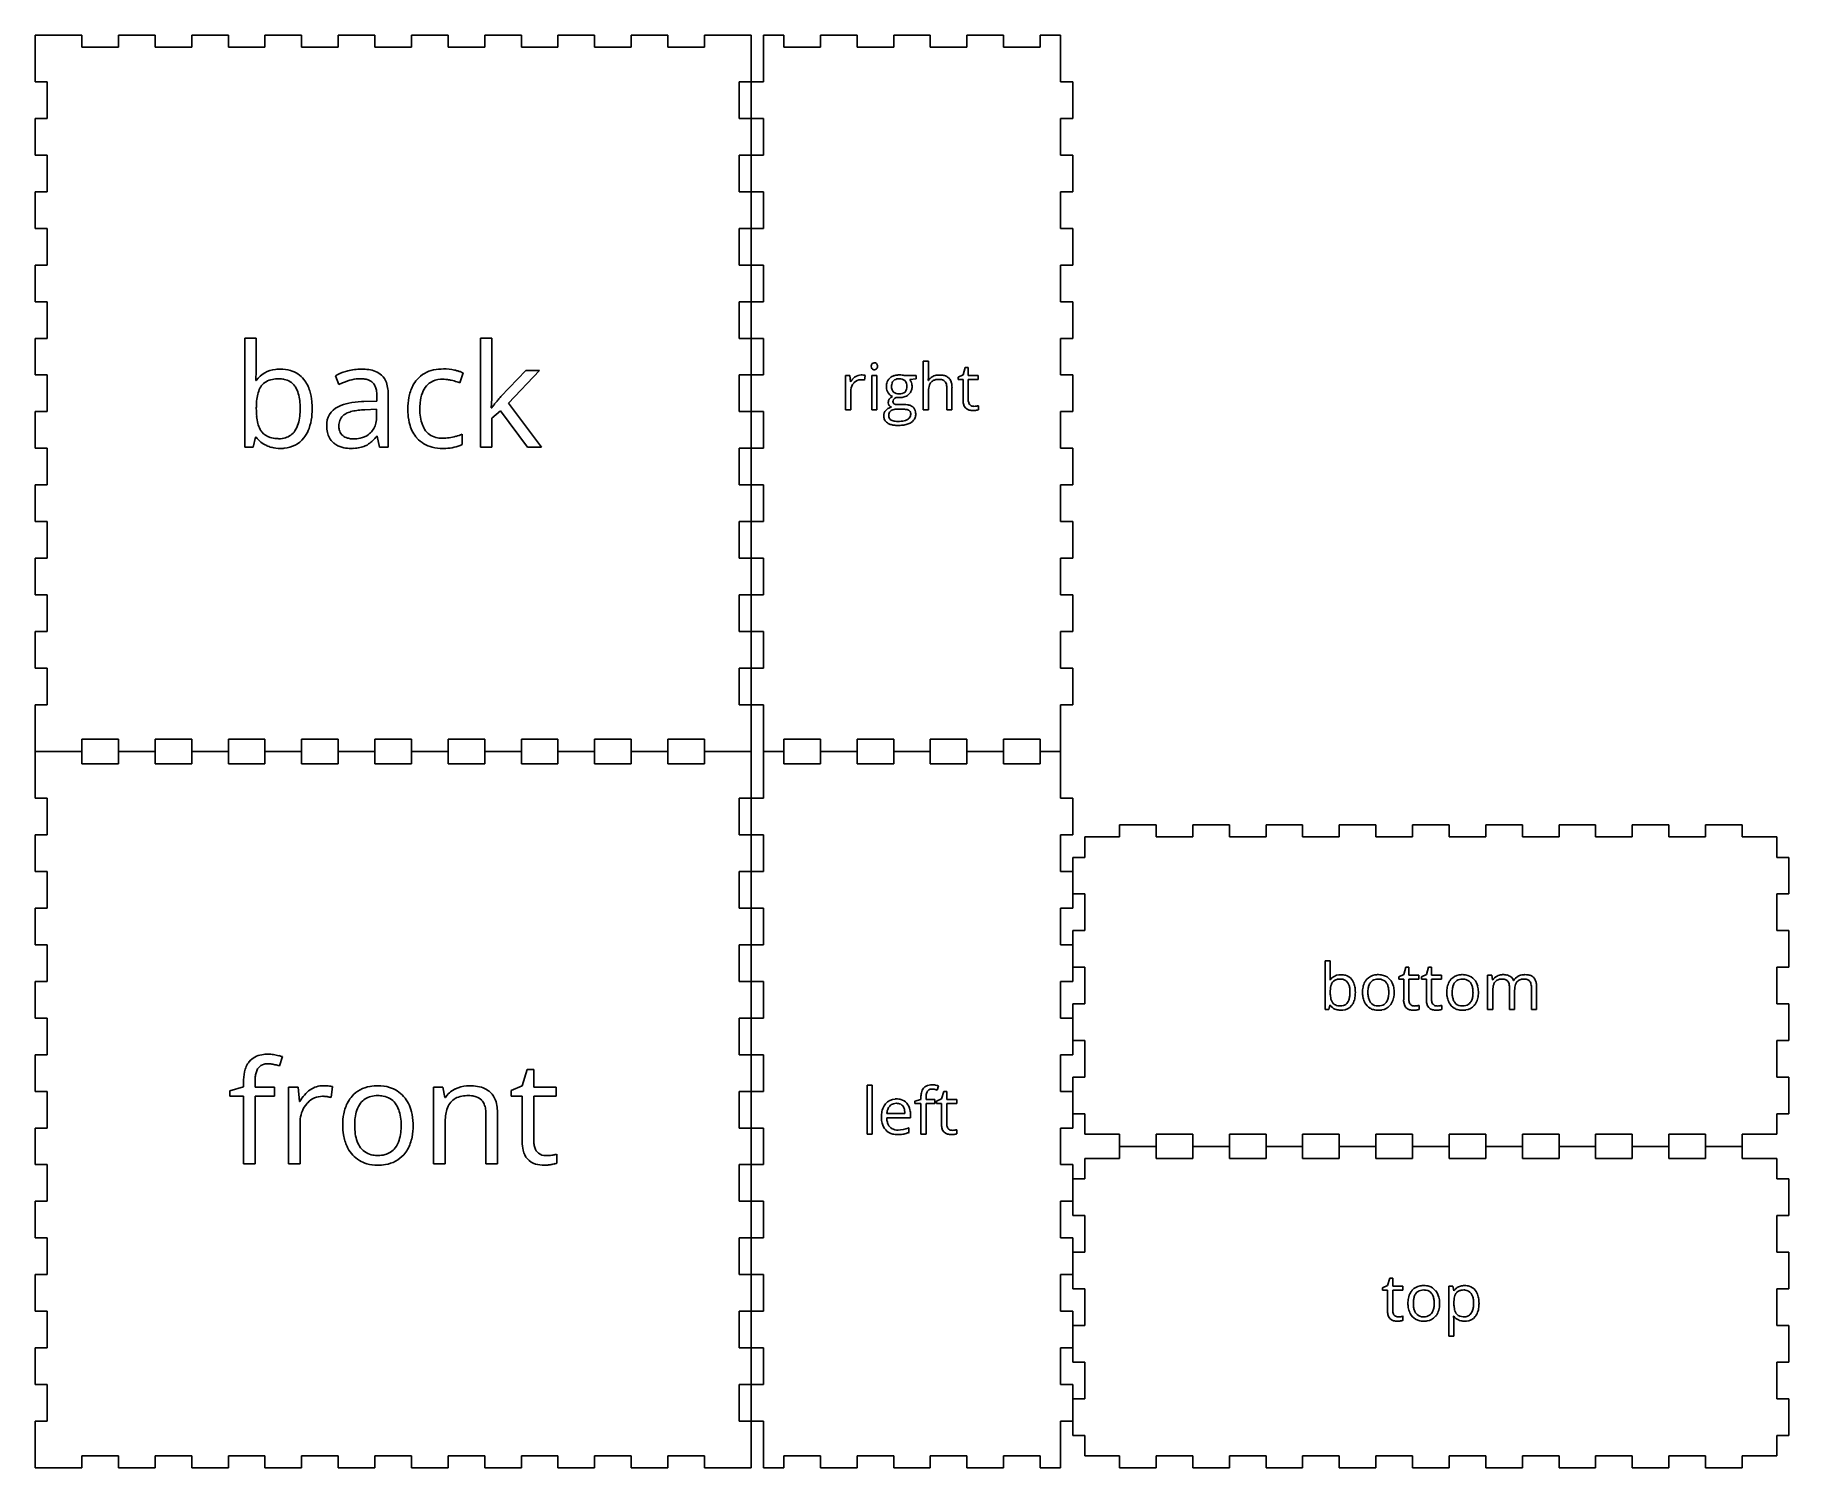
# Model space of a CAD drawing. Header units: millimetres. Extents: x 0 to 431, y 0 to 352.
import ezdxf

# ---------------------------------------------------------------- set-up
doc = ezdxf.new("R2010")
doc.units = ezdxf.units.MM

msp = doc.modelspace()

# ---------------------------------------------------------------- linework, layer by layer
at = {"layer": 'back_labelLayer'}
for p, q in [((51.51, 250.8), (51.51, 277.54)), ((51.51, 277.54), (54.36, 277.54)), ((54.36, 277.54), (54.36, 271.05)), ((109.42, 250.8), (109.42, 277.54)), ((109.42, 277.54), (112.23, 277.54)), ((112.23, 277.54), (112.23, 263.36)), ((74.66, 266.15), (73.79, 268.33)), ((105.22, 269), (104.35, 266.58)), ((114.49, 263.19), (120.57, 269.64)), ((123.96, 269.64), (116.33, 261.61)), ((120.57, 269.64), (123.96, 269.64)), ((54.23, 267.13), (54.36, 267.13)), ((84, 262.09), (84, 263.26)), ((86.78, 263.66), (86.78, 250.8)), ((80.8, 261.99), (84, 262.09)), ((83.93, 260.06), (81.07, 259.94)), ((83.93, 258.36), (83.93, 260.06)), ((112.1, 260.44), (112.23, 260.44)), ((114.38, 259.7), (112.23, 257.85)), ((121.03, 250.8), (114.38, 259.7)), ((116.33, 261.61), (124.49, 250.8)), ((112.23, 257.85), (112.23, 250.8)), ((53.56, 250.8), (51.51, 250.8)), ((54.16, 253.22), (53.56, 250.8)), ((54.36, 253.22), (54.16, 253.22)), ((84.1, 253.48), (83.96, 253.48)), ((84.67, 250.8), (84.1, 253.48)), ((86.78, 250.8), (84.67, 250.8)), ((104.95, 253.96), (104.95, 251.44)), ((112.23, 250.8), (109.42, 250.8)), ((124.49, 250.8), (121.03, 250.8))]:
    msp.add_line(p, q, dxfattribs=at)
for centre, radius, start, end in [((18.72, 269.94), 35.62, 355.4716, 355.6529), ((11.43, 270.44), 42.92, 355.7239, 358.1259), ((-5.12, 271), 59.49, 358.1123, 0.0484), ((59.69, 263.42), 6.49, 95.1835, 145.1109), ((59.21, 262.54), 4.96, 100.4469, 119.6701), ((59.8, 259.54), 8.02, 89.5731, 100.7324), ((60.26, 260.2), 9.74, 89.8743, 96.8145), ((59.91, 260.96), 6.6, 78.6781, 90.375), ((60.36, 261.23), 8.72, 74.2393, 90.5624), ((60.47, 263.33), 4.16, 35.5408, 79.8011), ((60.94, 263.34), 6.53, 38.5631, 74.067), ((59.45, 262.19), 8.41, 16.4709, 38.4075), ((80.03, 256.75), 13.15, 106.3569, 118.335), ((81.16, 253.7), 14.02, 103.6226, 112.432), ((80.59, 255.02), 14.97, 104.5162, 106.549), ((80.18, 256.73), 13.21, 90.0714, 104.6521), ((80.06, 258.3), 9.29, 90.4485, 103.7666), ((80.01, 260.54), 7.05, 83.6507, 90.1753), ((80.23, 257.9), 12.05, 81.568, 90.3249), ((80.3, 262.91), 4.66, 70.5716, 83.9929), ((80.91, 264.57), 2.9, 42.7296, 71.038), ((80.93, 262.44), 7.46, 68.2273, 81.7494), ((81.9, 264.85), 4.86, 47.8683, 68.2934), ((82.06, 265.17), 4.52, 19.2331, 46.6741), ((99.79, 262.21), 7.87, 138.655, 152.6854), ((99.4, 262.49), 7.39, 101.4913, 138.3134), ((100.16, 261.13), 6.33, 88.7194, 112.5668), ((100.29, 258.78), 11.2, 89.5892, 102.1788), ((100.3, 261.13), 6.32, 87.6749, 89.9748), ((100.36, 257.11), 12.88, 77.7702, 89.9475), ((100.2, 259.28), 8.18, 81.691, 87.5079), ((99.69, 255.71), 11.79, 77.2999, 81.7345), ((100.12, 255.76), 14.24, 74.6797, 77.9579), ((101.44, 260.53), 9.29, 70.0946, 74.7386), ((102.69, 263.96), 5.64, 63.5034, 70.1862), ((103.27, 265.19), 4.28, 62.9291, 63.1873), ((69.74, 260.59), 15.36, 171.0668, 177.8457), ((63.38, 261.61), 8.92, 160.8926, 171.2334), ((59.57, 262.97), 4.88, 143.3382, 161.256), ((58.66, 263.57), 3.79, 120.1403, 142.4249), ((60, 263), 4.73, 32.7035, 35.5242), ((58.72, 262.27), 6.2, 15.7779, 32.0151), ((54.63, 261.07), 10.47, 6.1649, 16.0396), ((55.18, 260.85), 12.89, 5.1338, 16.7973), ((83.03, 248.97), 19.11, 112.2122, 115.9641), ((80.65, 264.43), 3.18, 20.4094, 41.4479), ((78.9, 263.76), 5.06, 7.8273, 20.6042), ((75.8, 263.3), 8.19, 359.6933, 8.0036), ((79.43, 264.19), 7.32, 6.3379, 19.6815), ((75.55, 263.7), 11.23, 359.8027, 6.6584), ((107.35, 260.2), 15.74, 169.8978, 180.3689), ((101.87, 261.21), 10.17, 153.0875, 170.1051), ((104.18, 260.87), 9.58, 160.1418, 175.1368), ((99.72, 262.61), 4.79, 114.4266, 161.6633), ((98.99, 252.41), 15.16, 74.7802, 77.4498), ((99.66, 254.78), 12.69, 68.3294, 74.8831), ((93.22, 263.4), 19.01, 358.2739, 359.8928), ((160.29, 222.44), 61.31, 138.3418, 139.2877), ((76.35, 260.25), 21.98, 177.6177, 180.0425), ((73.23, 260.16), 18.86, 179.7763, 185.7075), ((48.28, 260.34), 16.86, 359.7681, 6.3095), ((48.79, 260.21), 16.35, 353.4935, 0.2205), ((51.37, 260.14), 16.73, 350.6563, 0.338), ((49.78, 260.28), 18.31, 359.8779, 5.4094), ((76.6, 256.21), 4.94, 115.4905, 182.3568), ((79.08, 251.68), 10.1, 101.3568, 117.0799), ((77.73, 256.28), 3.04, 120.9734, 172.418), ((78.47, 255.16), 4.38, 113.5887, 121.6805), ((79.52, 252.63), 7.12, 102.7996, 113.2433), ((81.06, 242.4), 19.59, 92.4696, 101.7065), ((80.81, 247.18), 12.72, 96.3545, 102.9953), ((81.75, 239.01), 20.95, 91.8565, 96.4478), ((81.63, 234.13), 27.87, 91.7164, 92.9096), ((108.86, 260.08), 17.25, 179.9388, 183.9815), ((104.22, 259.67), 12.59, 183.5914, 196.354), ((110.33, 260.18), 15.77, 174.531, 180.1549), ((108.38, 260.06), 13.82, 179.7041, 188.0744), ((19.49, 266.94), 92.83, 356.0329, 356.6443), ((-5.63, 268.63), 118.01, 356.0206, 356.0553), ((56.29, 264.79), 55.97, 356.6325, 357.491), ((78.43, 263.81), 33.81, 357.5042, 358.3307), ((126.02, 250.68), 16.89, 142.3234, 144.7075), ((135.01, 243.75), 28.25, 140.4331, 142.3366), ((146.74, 234.1), 43.43, 139.2799, 140.4703), ((65.79, 259.4), 11.39, 185.5925, 194.2051), ((61.03, 258.16), 6.47, 193.943, 208.0218), ((59.1, 257.18), 4.3, 208.5537, 217.5605), ((58.94, 257.11), 4.14, 218.169, 253.8047), ((60.42, 257.01), 4.1, 286.0163, 326.8497), ((58.38, 258.36), 6.55, 326.7105, 343.6662), ((54.56, 259.52), 10.54, 343.4171, 353.6369), ((59.77, 258.04), 8.02, 321.3161, 335.5436), ((57.2, 259.15), 10.81, 335.8306, 350.8255), ((78.85, 255.95), 7.18, 179.5457, 192.6949), ((76.43, 255.36), 4.69, 192.0828, 227.4521), ((79.17, 255.99), 4.51, 171.2122, 180.2058), ((78.74, 255.94), 4.08, 179.5266, 192.7787), ((77.36, 255.61), 2.66, 192.3265, 222.058), ((79.07, 257.7), 4.78, 314.1892, 347.427), ((76.68, 258.3), 7.25, 346.9178, 0.2825), ((74.89, 258.36), 9.04, 359.8176, 0.0005), ((100.07, 258.4), 8.25, 196.0167, 221.1349), ((103.41, 259.33), 8.79, 187.9315, 200.3885), ((100.72, 258.34), 5.92, 200.4183, 216.6393), ((99.59, 257.53), 4.53, 216.9695, 261.3103), ((59.5, 256.9), 6.32, 215.585, 245.8362), ((59.98, 258.01), 7.53, 245.9802, 255.5456), ((59.71, 259.48), 6.63, 253.1382, 266.8483), ((60.23, 259.11), 8.65, 255.7755, 270.3186), ((59.92, 262.02), 9.17, 266.3776, 270.0511), ((59.99, 258.53), 5.69, 269.3869, 285.8631), ((60.29, 260.13), 9.68, 269.9226, 275.5482), ((60.75, 257.24), 6.75, 274.064, 321.4081), ((76.56, 255.54), 4.91, 227.7689, 237.805), ((76.98, 256.3), 5.78, 238.3273, 258.9184), ((77.26, 255.54), 2.54, 222.5805, 229.2547), ((77.6, 255.99), 3.11, 229.7837, 254.2724), ((77.59, 259.21), 8.76, 258.672, 270.4047), ((78.07, 257.53), 4.71, 253.9397, 266.4534), ((77.66, 263.3), 12.84, 269.9539, 273.1491), ((78.21, 259.23), 6.42, 266.0783, 270.059), ((78.28, 260.67), 7.86, 269.5792, 282.0414), ((77.87, 260.16), 9.7, 272.9335, 281.4139), ((78.5, 257.11), 6.58, 281.298, 293.7314), ((78.85, 258.12), 5.25, 281.7121, 306.4594), ((78.98, 255.87), 5.26, 294.3932, 304.7372), ((79.11, 257.71), 4.76, 306.9881, 313.8559), ((77.58, 257.86), 7.68, 304.8486, 314.8531), ((74.68, 260.81), 11.83, 314.7445, 321.7072), ((99.24, 257.79), 7.23, 221.7976, 256.8021), ((100.09, 261.12), 10.66, 256.4244, 270.489), ((100.08, 259.85), 6.9, 260.1359, 270.2692), ((100.06, 264.89), 11.94, 270.2658, 286.2891), ((100.2, 266.1), 15.65, 269.9655, 272.8643), ((100.43, 262.43), 11.97, 272.598, 282.1878), ((101.27, 258.67), 8.12, 282.0344, 296.9455), ((99.34, 267.6), 14.75, 286.0461, 292.3654)]:
    msp.add_arc(centre, radius, start, end, dxfattribs=at)
at = {"layer": 'back_outsideCutPath'}
for p, q in [((0, 352), (0, 340.5)), ((11.5, 352), (0, 352)), ((11.5, 349), (11.5, 352)), ((29.5, 352), (20.5, 352)), ((20.5, 352), (20.5, 349)), ((29.5, 349), (29.5, 352)), ((47.5, 352), (38.5, 352)), ((38.5, 352), (38.5, 349)), ((47.5, 349), (47.5, 352)), ((65.5, 352), (56.5, 352)), ((56.5, 352), (56.5, 349)), ((65.5, 349), (65.5, 352)), ((83.5, 352), (74.5, 352)), ((74.5, 352), (74.5, 349)), ((83.5, 349), (83.5, 352)), ((101.5, 352), (92.5, 352)), ((92.5, 352), (92.5, 349)), ((101.5, 349), (101.5, 352)), ((119.5, 352), (110.5, 352)), ((110.5, 352), (110.5, 349)), ((119.5, 349), (119.5, 352)), ((137.5, 352), (128.5, 352)), ((128.5, 352), (128.5, 349)), ((137.5, 349), (137.5, 352)), ((155.5, 352), (146.5, 352)), ((146.5, 352), (146.5, 349)), ((155.5, 349), (155.5, 352)), ((176, 352), (164.5, 352)), ((164.5, 352), (164.5, 349)), ((176, 340.5), (176, 352)), ((20.5, 349), (11.5, 349)), ((38.5, 349), (29.5, 349)), ((56.5, 349), (47.5, 349)), ((74.5, 349), (65.5, 349)), ((92.5, 349), (83.5, 349)), ((110.5, 349), (101.5, 349)), ((128.5, 349), (119.5, 349)), ((146.5, 349), (137.5, 349)), ((164.5, 349), (155.5, 349)), ((0, 340.5), (3, 340.5)), ((3, 340.5), (3, 331.5)), ((173, 331.5), (173, 340.5)), ((173, 340.5), (179, 340.5)), ((176, 322.5), (176, 340.5)), ((3, 331.5), (0, 331.5)), ((0, 331.5), (0, 322.5)), ((173, 331.5), (179, 331.5)), ((0, 322.5), (3, 322.5)), ((3, 322.5), (3, 313.5)), ((173, 313.5), (173, 322.5)), ((173, 322.5), (179, 322.5)), ((176, 304.5), (176, 322.5)), ((3, 313.5), (0, 313.5)), ((0, 313.5), (0, 304.5)), ((173, 313.5), (179, 313.5)), ((0, 304.5), (3, 304.5)), ((3, 304.5), (3, 295.5)), ((173, 295.5), (173, 304.5)), ((173, 304.5), (179, 304.5)), ((176, 286.5), (176, 304.5)), ((3, 295.5), (0, 295.5)), ((0, 295.5), (0, 286.5)), ((173, 295.5), (179, 295.5)), ((0, 286.5), (3, 286.5)), ((3, 286.5), (3, 277.5)), ((173, 277.5), (173, 286.5)), ((173, 286.5), (179, 286.5)), ((176, 268.5), (176, 286.5)), ((3, 277.5), (0, 277.5)), ((0, 277.5), (0, 268.5)), ((173, 277.5), (179, 277.5)), ((0, 268.5), (3, 268.5)), ((3, 268.5), (3, 259.5)), ((173, 259.5), (173, 268.5)), ((173, 268.5), (179, 268.5)), ((176, 250.5), (176, 268.5)), ((3, 259.5), (0, 259.5)), ((0, 259.5), (0, 250.5)), ((173, 259.5), (179, 259.5)), ((0, 250.5), (3, 250.5)), ((3, 250.5), (3, 241.5)), ((173, 241.5), (173, 250.5)), ((173, 250.5), (179, 250.5)), ((176, 232.5), (176, 250.5)), ((3, 241.5), (0, 241.5)), ((0, 241.5), (0, 232.5)), ((173, 241.5), (179, 241.5)), ((0, 232.5), (3, 232.5)), ((3, 232.5), (3, 223.5)), ((173, 223.5), (173, 232.5)), ((173, 232.5), (179, 232.5)), ((176, 214.5), (176, 232.5)), ((3, 223.5), (0, 223.5)), ((0, 223.5), (0, 214.5)), ((173, 223.5), (179, 223.5)), ((0, 214.5), (3, 214.5)), ((3, 214.5), (3, 205.5)), ((173, 205.5), (173, 214.5)), ((173, 214.5), (179, 214.5)), ((176, 196.5), (176, 214.5)), ((3, 205.5), (0, 205.5)), ((0, 205.5), (0, 196.5)), ((173, 205.5), (179, 205.5)), ((0, 196.5), (3, 196.5)), ((3, 196.5), (3, 187.5)), ((173, 187.5), (173, 196.5)), ((173, 196.5), (179, 196.5)), ((3, 187.5), (0, 187.5)), ((173, 187.5), (179, 187.5)), ((11.5, 179), (20.5, 179)), ((29.5, 179), (38.5, 179)), ((47.5, 179), (56.5, 179)), ((65.5, 179), (74.5, 179)), ((83.5, 179), (92.5, 179)), ((101.5, 179), (110.5, 179)), ((119.5, 179), (128.5, 179)), ((137.5, 179), (146.5, 179)), ((155.5, 179), (164.5, 179))]:
    msp.add_line(p, q, dxfattribs=at)
at = {"layer": 'bottom_labelLayer'}
for p, q in [((317.01, 112.58), (317.01, 124.58)), ((317.01, 124.58), (318.29, 124.58)), ((318.29, 124.58), (318.29, 121.66)), ((335.12, 120.65), (336.33, 121.18)), ((336.33, 121.18), (336.87, 122.99)), ((336.87, 122.99), (337.61, 122.99)), ((337.61, 122.99), (337.61, 121.03)), ((337.61, 121.03), (340.06, 121.03)), ((340.06, 121.03), (340.06, 120.04)), ((340.69, 120.65), (341.9, 121.18)), ((341.9, 121.18), (342.44, 122.99)), ((342.44, 122.99), (343.19, 122.99)), ((343.19, 122.99), (343.19, 121.03)), ((343.19, 121.03), (345.64, 121.03)), ((345.64, 121.03), (345.64, 120.04)), ((356.93, 112.58), (356.93, 121.03)), ((356.93, 121.03), (357.97, 121.03)), ((357.97, 121.03), (358.18, 119.87)), ((318.23, 119.9), (318.29, 119.9)), ((335.12, 120.04), (335.12, 120.65)), ((336.33, 120.04), (335.12, 120.04)), ((336.33, 115.01), (336.33, 120.04)), ((340.06, 120.04), (337.61, 120.04)), ((337.61, 120.04), (337.61, 115.06)), ((340.69, 120.04), (340.69, 120.65)), ((341.9, 120.04), (340.69, 120.04)), ((341.9, 115.01), (341.9, 120.04)), ((345.64, 120.04), (343.19, 120.04)), ((343.19, 120.04), (343.19, 115.06)), ((358.18, 119.87), (358.24, 119.87)), ((358.21, 117.01), (358.21, 112.58)), ((362.32, 112.58), (362.32, 118.08)), ((363.34, 119.75), (363.4, 119.75)), ((363.6, 117.3), (363.6, 112.58)), ((367.71, 112.58), (367.71, 118.08)), ((368.99, 118.09), (368.99, 112.58)), ((317.93, 112.58), (317.01, 112.58)), ((318.2, 113.66), (317.93, 112.58)), ((318.29, 113.66), (318.2, 113.66)), ((340.12, 113.63), (340.12, 112.65)), ((345.7, 113.63), (345.7, 112.65)), ((358.21, 112.58), (356.93, 112.58)), ((363.6, 112.58), (362.32, 112.58)), ((368.99, 112.58), (367.71, 112.58))]:
    msp.add_line(p, q, dxfattribs=at)
for centre, radius, start, end in [((299.02, 121.39), 19.27, 355.7239, 358.1259), ((291.59, 121.64), 26.7, 358.1123, 0.0484), ((320.68, 118.24), 2.91, 95.1835, 145.1109), ((320.93, 116.8), 4.37, 89.8743, 96.8146), ((320.98, 117.26), 3.91, 74.2393, 90.5624), ((321.24, 118.21), 2.93, 38.5631, 74.067), ((329.77, 117.76), 3.39, 99.1759, 137.9833), ((330.1, 116.21), 4.97, 89.7326, 100.076), ((330.17, 116.88), 4.3, 73.5223, 90.5692), ((330.42, 117.8), 3.35, 41.1446, 73.2134), ((350.47, 117.76), 3.39, 99.1759, 137.9833), ((350.8, 116.21), 4.97, 89.7326, 100.076), ((350.87, 116.88), 4.3, 73.5223, 90.5692), ((351.12, 117.8), 3.35, 41.1446, 73.2134), ((360.41, 118.6), 2.52, 117.1209, 149.5424), ((360.67, 118.14), 3.04, 93.8343, 117.5072), ((360.74, 117.51), 3.67, 89.9662, 94.2831), ((360.78, 116.99), 4.19, 77.5572, 90.5513), ((361.17, 118.67), 2.48, 52.7027, 78.0054), ((365.72, 118.42), 2.67, 119.4042, 150.1829), ((366.01, 117.97), 3.21, 118.2585, 120.063), ((366.01, 117.94), 3.24, 95.8635, 117.9693), ((366.12, 117.14), 4.04, 89.9197, 96.2617), ((366.16, 116.73), 4.45, 79.9361, 90.3804), ((366.46, 118.34), 2.82, 62.9723, 80.1665), ((366.77, 118.98), 2.11, 44.229, 62.6229), ((302.27, 121.17), 16, 355.4715, 355.6526), ((328.16, 116.82), 9.87, 177.6177, 180.0425), ((326.76, 116.78), 8.47, 179.7763, 185.7075), ((325.19, 116.97), 6.9, 171.0668, 177.8457), ((322.34, 117.43), 4.01, 160.8926, 171.2334), ((320.63, 118.04), 2.19, 143.3382, 161.256), ((320.22, 118.31), 1.7, 120.1403, 142.4249), ((320.46, 117.84), 2.23, 100.4469, 119.6701), ((320.73, 116.5), 3.6, 89.5731, 100.7324), ((320.78, 117.14), 2.96, 78.6781, 90.375), ((321.03, 118.2), 1.87, 35.5408, 79.8011), ((320.82, 118.05), 2.12, 32.7034, 35.5242), ((320.25, 117.72), 2.78, 15.778, 32.0151), ((318.41, 117.18), 4.7, 6.1648, 16.0396), ((315.56, 116.86), 7.57, 359.7681, 6.3095), ((315.79, 116.8), 7.34, 353.4935, 0.2206), ((320.57, 117.69), 3.77, 16.4709, 38.4075), ((318.66, 117.09), 5.78, 5.1338, 16.7974), ((316.94, 116.77), 7.51, 350.6563, 0.338), ((316.23, 116.83), 8.22, 359.8779, 5.4093), ((332.87, 116.86), 6.65, 169.2443, 180.3881), ((332.63, 116.79), 6.41, 179.7745, 189.0933), ((330.61, 117.3), 4.35, 150.7111, 169.4695), ((329.89, 117.67), 3.54, 138.176, 150.2287), ((334.31, 116.84), 6.77, 173.0086, 180.2464), ((334.03, 116.78), 6.49, 179.706, 187.9161), ((331.87, 117.15), 4.3, 162.0653, 173.1675), ((330.3, 117.67), 2.65, 142.9026, 162.375), ((329.8, 118.02), 2.04, 103.4685, 142.3119), ((330.06, 117.05), 3.05, 89.4806, 103.8805), ((330.1, 116.87), 3.23, 79.3454, 90.3175), ((330.35, 117.96), 2.11, 37.9578, 80.4006), ((329.92, 117.66), 2.64, 20.0257, 37.435), ((328.61, 117.18), 4.03, 7.744, 20.069), ((326.27, 116.84), 6.39, 359.7076, 7.8973), ((325.92, 116.79), 6.75, 353.5363, 0.2014), ((329.94, 117.38), 3.99, 13.5014, 41.0703), ((328.08, 116.9), 5.91, 1.1277, 13.88), ((327.37, 116.77), 6.62, 349.1762, 0.3863), ((326.47, 116.81), 7.52, 359.9919, 1.5419), ((353.57, 116.86), 6.65, 169.2443, 180.3881), ((353.33, 116.79), 6.41, 179.7745, 189.0933), ((351.31, 117.3), 4.35, 150.7111, 169.4695), ((350.59, 117.67), 3.54, 138.176, 150.2287), ((355.01, 116.84), 6.77, 173.0086, 180.2464), ((354.73, 116.78), 6.49, 179.706, 187.9161), ((352.57, 117.15), 4.3, 162.0653, 173.1675), ((351, 117.67), 2.65, 142.9026, 162.375), ((350.5, 118.02), 2.04, 103.4685, 142.3119), ((350.76, 117.05), 3.05, 89.4806, 103.8805), ((350.8, 116.87), 3.23, 79.3454, 90.3175), ((351.05, 117.96), 2.11, 37.9578, 80.4006), ((350.62, 117.66), 2.64, 20.0257, 37.435), ((349.31, 117.18), 4.03, 7.744, 20.069), ((346.97, 116.84), 6.39, 359.7076, 7.8973), ((346.62, 116.79), 6.75, 353.5363, 0.2014), ((350.64, 117.38), 3.99, 13.5014, 41.0703), ((348.77, 116.9), 5.91, 1.1277, 13.88), ((348.07, 116.77), 6.62, 349.1762, 0.3863), ((347.17, 116.81), 7.52, 359.9919, 1.5419), ((367.13, 117.02), 8.92, 178.0976, 180.0253), ((364.65, 117.13), 6.43, 171.3042, 178.3502), ((362.06, 117.53), 3.81, 161.0234, 171.4469), ((360.49, 118.09), 2.15, 143.0769, 161.3914), ((360.1, 118.35), 1.68, 123.702, 142.3022), ((360.27, 118.06), 2.01, 101.1546, 123.0656), ((360.51, 116.92), 3.18, 89.5573, 101.4832), ((360.54, 117.1), 3, 85.5238, 90.0794), ((360.62, 117.97), 2.12, 72.3601, 85.9562), ((360.87, 118.71), 1.34, 41.0611, 72.8994), ((360.7, 118.6), 1.55, 20.7071, 40.0217), ((359.93, 118.3), 2.37, 7.9865, 20.7949), ((358.54, 118.1), 3.78, 359.6948, 8.1472), ((361.31, 118.92), 2.19, 22.2098, 51.4971), ((369.23, 117.33), 5.63, 172.3776, 180.183), ((370.56, 117.3), 6.96, 179.8927, 180.0009), ((367.09, 117.62), 3.47, 160.8732, 172.5272), ((365.81, 118.08), 2.12, 140.9765, 161.17), ((365.47, 118.33), 1.7, 122.3597, 140.2884), ((365.66, 117.99), 2.08, 101.0032, 121.7841), ((365.91, 116.8), 3.3, 89.5622, 101.2962), ((365.94, 117.12), 2.97, 85.8145, 90.0685), ((366.02, 117.97), 2.13, 72.6396, 86.2568), ((366.26, 118.71), 1.35, 41.0408, 73.1793), ((366.09, 118.6), 1.55, 20.7071, 40.0217), ((365.32, 118.3), 2.37, 7.9865, 20.7949), ((363.93, 118.1), 3.78, 359.6948, 8.1472), ((366.67, 118.94), 2.21, 19.5612, 43.3161), ((365.33, 118.43), 3.64, 7.5042, 19.9646), ((363.12, 118.12), 5.87, 359.7107, 7.6907), ((320.6, 115.31), 2.84, 215.585, 245.8362), ((323.42, 116.43), 5.11, 185.5925, 194.2051), ((321.28, 115.88), 2.9, 193.9431, 208.0218), ((320.41, 115.44), 1.93, 208.5537, 217.5605), ((320.34, 115.41), 1.86, 218.169, 253.8047), ((320.81, 115.81), 3.38, 245.9801, 255.5456), ((320.69, 116.47), 2.97, 253.1382, 266.8483), ((320.92, 116.31), 3.88, 255.7755, 270.3185), ((320.79, 117.61), 4.12, 266.3775, 270.0511), ((320.82, 116.05), 2.55, 269.3869, 285.8631), ((320.95, 116.76), 4.34, 269.9226, 275.5482), ((321.15, 115.47), 3.03, 274.064, 321.4081), ((321.01, 115.36), 1.84, 286.0163, 326.8497), ((320.09, 115.97), 2.94, 326.7105, 343.6662), ((318.38, 116.49), 4.73, 343.4172, 353.6369), ((320.71, 115.82), 3.6, 321.3162, 335.5436), ((319.56, 116.32), 4.85, 335.8306, 350.8255), ((330.98, 116.51), 4.74, 188.9103, 205.3171), ((330.49, 116.3), 4.21, 205.6561, 208.4461), ((329.86, 115.91), 3.47, 207.7947, 238.6758), ((331.65, 116.44), 4.08, 187.7639, 200.0977), ((330.34, 115.96), 2.69, 200.0846, 216.9132), ((329.9, 116), 3.57, 238.8116, 253.2428), ((329.86, 115.61), 2.1, 217.301, 261.7099), ((330.04, 116.53), 4.11, 253.5437, 270.4182), ((330.09, 116.67), 3.18, 260.5033, 270.2477), ((330.09, 117.39), 4.97, 269.7503, 279.8033), ((330.13, 116.47), 2.97, 269.4482, 284.7256), ((330.36, 115.59), 2.07, 284.5662, 322.6334), ((330.41, 115.87), 3.41, 278.8959, 317.9979), ((329.81, 115.99), 2.75, 323.0089, 342.6391), ((328.24, 116.51), 4.41, 342.3616, 353.7537), ((330.29, 115.97), 3.57, 318.144, 329.7566), ((329.6, 116.32), 4.34, 330.2507, 349.4116), ((340.35, 114.96), 4.03, 179.3551, 192.8478), ((338.33, 114.41), 1.94, 190.3818, 253.8772), ((340.19, 115.04), 2.58, 179.6416, 189.7506), ((339.28, 114.88), 1.65, 189.5479, 205.7874), ((338.9, 114.71), 1.24, 206.1294, 221.4084), ((338.73, 115.77), 3.34, 253.7848, 270.8853), ((338.86, 114.68), 1.19, 221.5949, 262.3505), ((338.96, 115.19), 1.71, 261.3266, 270.1914), ((338.78, 115.7), 3.28, 270.0029, 270.7603), ((338.76, 116.41), 3.99, 270.8932, 275.5484), ((338.97, 117.68), 4.21, 269.8804, 278.3028), ((338.61, 117.96), 5.55, 275.526, 279.2939), ((338.74, 117.22), 4.79, 279.1863, 280.1142), ((339.01, 117.35), 3.87, 278.4153, 279.0082), ((338.96, 116.05), 3.6, 280.007, 283.3735), ((338.54, 120.37), 6.93, 278.959, 280.5105), ((339.28, 114.71), 2.23, 283.3069, 288.1197), ((338.99, 117.96), 4.47, 280.4849, 282.6268), ((339.39, 116.21), 2.68, 282.5877, 285.5795), ((339.58, 113.79), 1.26, 287.9888, 295.3048), ((339.59, 115.47), 1.92, 285.7229, 286.2572), ((345.93, 114.96), 4.03, 179.3551, 192.8478), ((343.91, 114.41), 1.94, 190.3818, 253.8772), ((345.76, 115.04), 2.58, 179.6416, 189.7506), ((344.85, 114.88), 1.65, 189.5479, 205.7874), ((344.48, 114.71), 1.24, 206.1294, 221.4084), ((344.31, 115.77), 3.34, 253.7848, 270.8853), ((344.44, 114.68), 1.19, 221.5949, 262.3505), ((344.54, 115.19), 1.71, 261.3266, 270.1914), ((344.36, 115.7), 3.28, 270.0029, 270.7603), ((344.34, 116.41), 3.99, 270.8932, 275.5484), ((344.55, 117.68), 4.21, 269.8804, 278.3028), ((344.19, 117.96), 5.55, 275.526, 279.2939), ((344.32, 117.22), 4.79, 279.1863, 280.1142), ((344.59, 117.35), 3.87, 278.4153, 279.0082), ((344.54, 116.05), 3.6, 280.007, 283.3735), ((344.12, 120.37), 6.93, 278.959, 280.5105), ((344.86, 114.71), 2.23, 283.3069, 288.1197), ((344.57, 117.96), 4.47, 280.4849, 282.6268), ((344.96, 116.21), 2.68, 282.5877, 285.5795), ((345.16, 113.79), 1.26, 287.9888, 295.3048), ((345.16, 115.47), 1.92, 285.7229, 286.2572), ((351.68, 116.51), 4.74, 188.9103, 205.3171), ((351.19, 116.3), 4.21, 205.6561, 208.4461), ((350.56, 115.91), 3.47, 207.7947, 238.6758), ((352.35, 116.44), 4.08, 187.7639, 200.0977), ((351.04, 115.96), 2.69, 200.0846, 216.9132), ((350.6, 116), 3.57, 238.8116, 253.2428), ((350.56, 115.61), 2.1, 217.301, 261.7099), ((350.74, 116.53), 4.11, 253.5437, 270.4182), ((350.79, 116.67), 3.18, 260.5033, 270.2477), ((350.79, 117.39), 4.97, 269.7503, 279.8033), ((350.83, 116.47), 2.97, 269.4482, 284.7256), ((351.06, 115.59), 2.07, 284.5662, 322.6334), ((351.11, 115.87), 3.41, 278.8959, 317.9979), ((350.51, 115.99), 2.75, 323.0089, 342.6391), ((348.94, 116.51), 4.41, 342.3616, 353.7537), ((350.99, 115.97), 3.57, 318.144, 329.7566), ((350.3, 116.32), 4.34, 330.2507, 349.4116)]:
    msp.add_arc(centre, radius, start, end, dxfattribs=at)
at = {"layer": 'bottom_outsideCutPath'}
for p, q in [((275.5, 158), (266.5, 158)), ((266.5, 158), (266.5, 155)), ((275.5, 155), (275.5, 158)), ((293.5, 158), (284.5, 158)), ((284.5, 158), (284.5, 155)), ((293.5, 155), (293.5, 158)), ((311.5, 158), (302.5, 158)), ((302.5, 158), (302.5, 155)), ((311.5, 155), (311.5, 158)), ((329.5, 158), (320.5, 158)), ((320.5, 158), (320.5, 155)), ((329.5, 155), (329.5, 158)), ((347.5, 158), (338.5, 158)), ((338.5, 158), (338.5, 155)), ((347.5, 155), (347.5, 158)), ((365.5, 158), (356.5, 158)), ((356.5, 158), (356.5, 155)), ((365.5, 155), (365.5, 158)), ((383.5, 158), (374.5, 158)), ((374.5, 158), (374.5, 155)), ((383.5, 155), (383.5, 158)), ((401.5, 158), (392.5, 158)), ((392.5, 158), (392.5, 155)), ((401.5, 155), (401.5, 158)), ((419.5, 158), (410.5, 158)), ((410.5, 158), (410.5, 155)), ((419.5, 155), (419.5, 158)), ((258, 155), (258, 150)), ((266.5, 155), (258, 155)), ((284.5, 155), (275.5, 155)), ((302.5, 155), (293.5, 155)), ((320.5, 155), (311.5, 155)), ((338.5, 155), (329.5, 155)), ((356.5, 155), (347.5, 155)), ((374.5, 155), (365.5, 155)), ((392.5, 155), (383.5, 155)), ((410.5, 155), (401.5, 155)), ((428, 155), (419.5, 155)), ((428, 150), (428, 155)), ((258, 150), (255, 150)), ((431, 150), (428, 150)), ((431, 141), (431, 150)), ((255, 141), (258, 141)), ((258, 141), (258, 132)), ((428, 132), (428, 141)), ((428, 141), (431, 141)), ((258, 132), (255, 132)), ((431, 132), (428, 132)), ((431, 123), (431, 132)), ((255, 123), (258, 123)), ((258, 123), (258, 114)), ((428, 114), (428, 123)), ((428, 123), (431, 123)), ((258, 114), (255, 114)), ((431, 114), (428, 114)), ((431, 105), (431, 114)), ((255, 105), (258, 105)), ((258, 105), (258, 96)), ((428, 96), (428, 105)), ((428, 105), (431, 105)), ((258, 96), (255, 96)), ((431, 96), (428, 96)), ((431, 87), (431, 96)), ((255, 87), (258, 87)), ((258, 87), (258, 82)), ((428, 82), (428, 87)), ((428, 87), (431, 87)), ((258, 82), (266.5, 82)), ((275.5, 82), (284.5, 82)), ((293.5, 82), (302.5, 82)), ((311.5, 82), (320.5, 82)), ((329.5, 82), (338.5, 82)), ((347.5, 82), (356.5, 82)), ((365.5, 82), (374.5, 82)), ((383.5, 82), (392.5, 82)), ((401.5, 82), (410.5, 82)), ((419.5, 82), (428, 82))]:
    msp.add_line(p, q, dxfattribs=at)
at = {"layer": 'front_labelLayer'}
for p, q in [((60.77, 101.04), (60.03, 98.75)), ((119.72, 93.89), (120.92, 97.91)), ((120.92, 97.91), (122.57, 97.91)), ((122.57, 97.91), (122.57, 93.54)), ((47.82, 92.62), (51.19, 93.65)), ((47.82, 91.33), (47.82, 92.62)), ((51.19, 91.33), (47.82, 91.33)), ((51.19, 93.65), (51.19, 94.69)), ((51.19, 74.71), (51.19, 91.33)), ((54.05, 94.76), (54.05, 93.54)), ((54.05, 93.54), (58.84, 93.54)), ((58.84, 91.33), (54.05, 91.33)), ((54.05, 91.33), (54.05, 74.71)), ((58.84, 93.54), (58.84, 91.33)), ((62.28, 74.71), (62.28, 93.54)), ((62.28, 93.54), (64.63, 93.54)), ((64.63, 93.54), (64.96, 90.05)), ((73.12, 93.68), (72.73, 91.03)), ((97.91, 74.71), (97.91, 93.54)), ((97.91, 93.54), (100.23, 93.54)), ((100.23, 93.54), (100.69, 90.97)), ((100.69, 90.97), (100.83, 90.97)), ((117.02, 92.7), (119.72, 93.89)), ((117.02, 91.33), (117.02, 92.7)), ((119.72, 91.33), (117.02, 91.33)), ((119.72, 80.12), (119.72, 91.33)), ((122.57, 93.54), (128.04, 93.54)), ((128.04, 91.33), (122.57, 91.33)), ((122.57, 91.33), (122.57, 80.24)), ((128.04, 93.54), (128.04, 91.33)), ((64.96, 90.05), (65.1, 90.05)), ((110.8, 74.71), (110.8, 86.89)), ((113.65, 86.99), (113.65, 74.71)), ((65.13, 84.81), (65.13, 74.71)), ((100.76, 84.59), (100.76, 74.71)), ((54.05, 74.71), (51.19, 74.71)), ((65.13, 74.71), (62.28, 74.71)), ((100.76, 74.71), (97.91, 74.71)), ((113.65, 74.71), (110.8, 74.71)), ((128.18, 77.06), (128.18, 74.88))]:
    msp.add_line(p, q, dxfattribs=at)
for centre, radius, start, end in [((57.32, 96.1), 5.98, 141.7434, 168.2322), ((56.43, 96.56), 5, 98.2551, 139.6203), ((56.83, 96.77), 2.47, 102.7677, 144.338), ((57.21, 92.97), 8.67, 89.6697, 99.9314), ((57.17, 95.44), 3.85, 89.4859, 103.4198), ((57.19, 93.15), 6.14, 83.0761, 89.7927), ((57.21, 92.45), 9.19, 81.5641, 89.7017), ((56.81, 90.14), 9.17, 76.5183, 83.0217), ((56.57, 87.94), 13.74, 75.974, 81.6565), ((55.46, 83.35), 18.47, 73.2964, 76.0946), ((62.76, 94.83), 11.56, 167.5776, 180.6587), ((63.83, 94.93), 9.78, 171.6528, 178.4383), ((67.52, 94.77), 13.47, 178.1973, 180.0232), ((59.92, 95.51), 5.83, 161.8438, 171.7847), ((57.53, 96.32), 3.3, 145.0689, 162.1802), ((55.74, 85.58), 13.85, 71.9613, 76.5918), ((73.49, 85.32), 9.64, 139.4139, 150.6033), ((71.76, 86.81), 7.36, 124.2321, 139.4161), ((70.63, 86.35), 4.94, 89.6335, 137.0881), ((70.84, 88.2), 5.69, 89.6797, 124.4406), ((70.66, 84.6), 6.69, 87.3437, 89.9659), ((70.9, 80.79), 13.1, 84.9923, 90.1281), ((70.54, 82.54), 8.76, 81.5884, 87.1917), ((70, 78.76), 12.57, 77.4454, 81.636), ((71.22, 84.31), 9.56, 78.4892, 85.0266), ((83.78, 86.06), 7.88, 138.176, 150.2287), ((83.51, 86.27), 7.55, 99.1759, 137.9833), ((83.58, 86.85), 4.54, 103.4685, 142.3119), ((84.24, 82.81), 11.08, 89.7326, 100.076), ((84.15, 84.67), 6.79, 89.4806, 103.8805), ((84.25, 84.27), 7.2, 79.3453, 90.3175), ((84.39, 84.3), 9.59, 73.5223, 90.5692), ((84.8, 86.71), 4.69, 37.9578, 80.4006), ((84.95, 86.34), 7.47, 41.1446, 73.2134), ((83.88, 85.42), 8.88, 13.5014, 41.0703), ((105.71, 87.87), 5.78, 116.9443, 147.6526), ((105.18, 87.24), 4.02, 118.5439, 139.1927), ((106.31, 86.87), 6.95, 115.8072, 117.6067), ((105.8, 86.03), 5.38, 100.1176, 118.1603), ((106.62, 86.15), 7.73, 94.3227, 115.5454), ((106.41, 82.83), 8.64, 89.5933, 100.3718), ((106.8, 84.54), 9.34, 89.9579, 94.7109), ((106.49, 83.9), 7.56, 84.0198, 90.1511), ((106.88, 82.62), 11.26, 80.5585, 90.3538), ((106.77, 86.34), 5.11, 71.0828, 84.3691), ((107.41, 88.12), 3.22, 43.3791, 71.5386), ((107.59, 86.7), 7.13, 65.1094, 80.7638), ((108.41, 88.52), 5.13, 46.5584, 64.8782), ((108.47, 88.71), 4.94, 19.3849, 45.5997), ((71.67, 85.16), 6.52, 138.9576, 174.5422), ((71.85, 84.98), 6.76, 135.6209, 138.8378), ((90.41, 84.24), 14.81, 169.2443, 180.3881), ((85.38, 85.24), 9.69, 150.7111, 169.4695), ((88.18, 84.9), 9.58, 162.0653, 173.1675), ((84.69, 86.07), 5.9, 142.9026, 162.375), ((83.83, 86.03), 5.87, 20.0257, 37.435), ((80.93, 84.96), 8.97, 7.744, 20.069), ((79.73, 84.34), 13.17, 1.1277, 13.88), ((114.25, 84.81), 13.48, 171.1766, 178.3218), ((108.96, 85.66), 8.12, 159.9534, 171.3801), ((105.72, 86.88), 4.66, 140.1519, 160.3146), ((107.24, 88.04), 3.39, 22.7025, 42.3419), ((105.72, 87.41), 5.04, 8.4931, 22.658), ((102.73, 86.94), 8.07, 359.6714, 8.6877), ((105.61, 87.64), 8, 6.9634, 19.8364), ((101.2, 87.05), 12.45, 359.7632, 7.2116), ((73.79, 84.83), 8.66, 173.6908, 180.0883), ((89.87, 84.09), 14.27, 179.7745, 189.0933), ((93.63, 84.21), 15.08, 173.0086, 180.2464), ((93, 84.07), 14.45, 179.706, 187.9161), ((87.7, 83.31), 9.09, 187.7639, 200.0977), ((80.1, 83.47), 9.82, 342.3616, 353.7538), ((75.72, 84.21), 14.24, 359.7076, 7.8973), ((74.92, 84.09), 15.03, 353.5363, 0.2014), ((78.17, 84.04), 14.74, 349.1762, 0.3863), ((76.16, 84.14), 16.74, 359.9919, 1.542), ((119.04, 84.6), 18.28, 178.081, 180.0237), ((86.21, 83.46), 10.55, 188.9102, 205.3171), ((85.12, 83.01), 9.38, 205.656, 208.4461), ((83.71, 82.15), 7.72, 207.7947, 238.6758), ((84.79, 82.24), 5.99, 200.0846, 216.9132), ((83.72, 81.48), 4.68, 217.301, 261.7099), ((84.83, 81.43), 4.61, 284.5662, 322.6334), ((83.61, 82.32), 6.12, 323.0089, 342.6391), ((84.66, 82.26), 7.96, 318.144, 329.7566), ((83.13, 83.05), 9.68, 330.2507, 349.4116), ((128.69, 80.02), 8.97, 179.3551, 192.8478), ((124.19, 78.8), 4.31, 190.3818, 253.8772), ((128.32, 80.2), 5.75, 179.6417, 189.7506), ((126.29, 79.84), 3.69, 189.548, 205.7873), ((125.46, 79.46), 2.77, 206.1295, 221.4084), ((125.36, 79.39), 2.65, 221.5949, 262.3505), ((83.8, 82.34), 7.94, 238.8116, 253.2428), ((84.11, 83.52), 9.16, 253.5437, 270.4182), ((84.21, 83.84), 7.09, 260.5033, 270.2477), ((84.22, 85.44), 11.08, 269.7503, 279.8033), ((84.31, 83.38), 6.63, 269.4482, 284.7256), ((84.93, 82.04), 7.61, 278.8959, 317.9979), ((125.07, 81.81), 7.45, 253.7848, 270.8852), ((125.58, 80.53), 3.81, 261.3266, 270.1913), ((125.18, 81.67), 7.31, 270.003, 270.7606), ((125.14, 83.26), 8.89, 270.8932, 275.5484), ((125.62, 86.09), 9.37, 269.8804, 278.3028), ((124.81, 86.71), 12.37, 275.5261, 279.2939), ((125.11, 85.04), 10.67, 279.1863, 280.1142), ((125.71, 85.36), 8.64, 278.4156, 279.0081), ((125.58, 82.45), 8.03, 280.007, 283.3735), ((124.66, 92.07), 15.43, 278.959, 280.5104), ((126.3, 79.46), 4.96, 283.3069, 288.1198), ((125.66, 86.7), 9.97, 280.4847, 282.6269), ((126.54, 82.79), 5.96, 282.5877, 285.5795), ((126.98, 77.41), 2.81, 287.9888, 295.3048), ((126.98, 81.17), 4.28, 285.7238, 286.2567)]:
    msp.add_arc(centre, radius, start, end, dxfattribs=at)
at = {"layer": 'front_outsideCutPath'}
for p, q in [((176, 164.5), (176, 196.5)), ((0, 164.5), (0, 187.5)), ((11.5, 173), (11.5, 179)), ((20.5, 173), (20.5, 179)), ((29.5, 173), (29.5, 179)), ((38.5, 173), (38.5, 179)), ((47.5, 173), (47.5, 179)), ((56.5, 173), (56.5, 179)), ((65.5, 173), (65.5, 179)), ((74.5, 173), (74.5, 179)), ((83.5, 173), (83.5, 179)), ((92.5, 173), (92.5, 179)), ((101.5, 173), (101.5, 179)), ((110.5, 173), (110.5, 179)), ((119.5, 173), (119.5, 179)), ((128.5, 173), (128.5, 179)), ((137.5, 173), (137.5, 179)), ((146.5, 173), (146.5, 179)), ((155.5, 173), (155.5, 179)), ((164.5, 173), (164.5, 179)), ((0, 176), (11.5, 176)), ((20.5, 173), (11.5, 173)), ((20.5, 176), (29.5, 176)), ((38.5, 173), (29.5, 173)), ((38.5, 176), (47.5, 176)), ((56.5, 173), (47.5, 173)), ((56.5, 176), (65.5, 176)), ((74.5, 173), (65.5, 173)), ((74.5, 176), (83.5, 176)), ((92.5, 173), (83.5, 173)), ((92.5, 176), (101.5, 176)), ((110.5, 173), (101.5, 173)), ((110.5, 176), (119.5, 176)), ((128.5, 173), (119.5, 173)), ((128.5, 176), (137.5, 176)), ((146.5, 173), (137.5, 173)), ((146.5, 176), (155.5, 176)), ((164.5, 173), (155.5, 173)), ((164.5, 176), (176, 176)), ((0, 164.5), (3, 164.5)), ((3, 164.5), (3, 155.5)), ((173, 155.5), (173, 164.5)), ((173, 164.5), (179, 164.5)), ((176, 146.5), (176, 164.5)), ((3, 155.5), (0, 155.5)), ((0, 155.5), (0, 146.5)), ((173, 155.5), (179, 155.5)), ((0, 146.5), (3, 146.5)), ((3, 146.5), (3, 137.5)), ((173, 137.5), (173, 146.5)), ((173, 146.5), (179, 146.5)), ((176, 128.5), (176, 146.5)), ((3, 137.5), (0, 137.5)), ((0, 137.5), (0, 128.5)), ((173, 137.5), (179, 137.5)), ((0, 128.5), (3, 128.5)), ((3, 128.5), (3, 119.5)), ((173, 119.5), (173, 128.5)), ((173, 128.5), (179, 128.5)), ((176, 110.5), (176, 128.5)), ((3, 119.5), (0, 119.5)), ((0, 119.5), (0, 110.5)), ((173, 119.5), (179, 119.5)), ((0, 110.5), (3, 110.5)), ((3, 110.5), (3, 101.5)), ((173, 101.5), (173, 110.5)), ((173, 110.5), (179, 110.5)), ((176, 92.5), (176, 110.5)), ((3, 101.5), (0, 101.5)), ((0, 101.5), (0, 92.5)), ((173, 101.5), (179, 101.5)), ((0, 92.5), (3, 92.5)), ((3, 92.5), (3, 83.5)), ((173, 83.5), (173, 92.5)), ((173, 92.5), (179, 92.5)), ((176, 74.5), (176, 92.5)), ((3, 83.5), (0, 83.5)), ((0, 83.5), (0, 74.5)), ((173, 83.5), (179, 83.5)), ((0, 74.5), (3, 74.5)), ((3, 74.5), (3, 65.5)), ((173, 65.5), (173, 74.5)), ((173, 74.5), (179, 74.5)), ((176, 56.5), (176, 74.5)), ((3, 65.5), (0, 65.5)), ((0, 65.5), (0, 56.5)), ((173, 65.5), (179, 65.5)), ((0, 56.5), (3, 56.5)), ((3, 56.5), (3, 47.5)), ((173, 47.5), (173, 56.5)), ((173, 56.5), (179, 56.5)), ((176, 38.5), (176, 56.5)), ((3, 47.5), (0, 47.5)), ((0, 47.5), (0, 38.5)), ((173, 47.5), (179, 47.5)), ((0, 38.5), (3, 38.5)), ((3, 38.5), (3, 29.5)), ((173, 29.5), (173, 38.5)), ((173, 38.5), (179, 38.5)), ((176, 20.5), (176, 38.5)), ((3, 29.5), (0, 29.5)), ((0, 29.5), (0, 20.5)), ((173, 29.5), (179, 29.5)), ((0, 20.5), (3, 20.5)), ((3, 20.5), (3, 11.5)), ((173, 11.5), (173, 20.5)), ((173, 20.5), (179, 20.5)), ((176, 0), (176, 20.5)), ((3, 11.5), (0, 11.5)), ((0, 11.5), (0, 0)), ((173, 11.5), (179, 11.5)), ((0, 0), (11.5, 0)), ((11.5, 0), (11.5, 3)), ((11.5, 3), (20.5, 3)), ((20.5, 3), (20.5, 0)), ((20.5, 0), (29.5, 0)), ((29.5, 0), (29.5, 3)), ((29.5, 3), (38.5, 3)), ((38.5, 3), (38.5, 0)), ((38.5, 0), (47.5, 0)), ((47.5, 0), (47.5, 3)), ((47.5, 3), (56.5, 3)), ((56.5, 3), (56.5, 0)), ((56.5, 0), (65.5, 0)), ((65.5, 0), (65.5, 3)), ((65.5, 3), (74.5, 3)), ((74.5, 3), (74.5, 0)), ((74.5, 0), (83.5, 0)), ((83.5, 0), (83.5, 3)), ((83.5, 3), (92.5, 3)), ((92.5, 3), (92.5, 0)), ((92.5, 0), (101.5, 0)), ((101.5, 0), (101.5, 3)), ((101.5, 3), (110.5, 3)), ((110.5, 3), (110.5, 0)), ((110.5, 0), (119.5, 0)), ((119.5, 0), (119.5, 3)), ((119.5, 3), (128.5, 3)), ((128.5, 3), (128.5, 0)), ((128.5, 0), (137.5, 0)), ((137.5, 0), (137.5, 3)), ((137.5, 3), (146.5, 3)), ((146.5, 3), (146.5, 0)), ((146.5, 0), (155.5, 0)), ((155.5, 0), (155.5, 3)), ((155.5, 3), (164.5, 3)), ((164.5, 3), (164.5, 0)), ((164.5, 0), (176, 0))]:
    msp.add_line(p, q, dxfattribs=at)
at = {"layer": 'left_labelLayer'}
for p, q in [((204.45, 82.03), (204.45, 94.04)), ((204.45, 94.04), (205.73, 94.04)), ((205.73, 94.04), (205.73, 82.03)), ((216.18, 90.07), (217.69, 90.53)), ((217.69, 90.53), (217.69, 91.01)), ((218.97, 91.04), (218.97, 90.49)), ((221.54, 90.11), (222.76, 90.64)), ((221.98, 93.85), (221.65, 92.83)), ((222.76, 90.64), (223.3, 92.45)), ((223.3, 92.45), (224.04, 92.45)), ((224.04, 92.45), (224.04, 90.49)), ((209.33, 87.07), (213.75, 87.07)), ((215.13, 86.84), (215.13, 86.03)), ((216.18, 89.49), (216.18, 90.07)), ((217.69, 89.49), (216.18, 89.49)), ((217.69, 82.03), (217.69, 89.49)), ((218.97, 90.49), (221.12, 90.49)), ((221.12, 89.49), (218.97, 89.49)), ((218.97, 89.49), (218.97, 82.03)), ((221.12, 90.49), (221.12, 89.49)), ((221.54, 89.49), (221.54, 90.11)), ((222.76, 89.49), (221.54, 89.49)), ((222.76, 84.46), (222.76, 89.49)), ((224.04, 90.49), (226.49, 90.49)), ((226.49, 89.49), (224.04, 89.49)), ((224.04, 89.49), (224.04, 84.52)), ((226.49, 90.49), (226.49, 89.49)), ((205.73, 82.03), (204.45, 82.03)), ((215.13, 86.03), (209.3, 86.03)), ((214.76, 83.57), (214.76, 82.43)), ((218.97, 82.03), (217.69, 82.03)), ((226.55, 83.09), (226.55, 82.11))]:
    msp.add_line(p, q, dxfattribs=at)
for centre, radius, start, end in [((211.51, 87.35), 3.28, 92.4763, 140.5386), ((211.68, 86.12), 4.53, 89.9638, 93.9177), ((211.72, 86.74), 3.9, 74.2126, 90.545), ((222.88, 91.06), 5.19, 167.5776, 180.6587), ((220.44, 91.63), 2.68, 141.7434, 168.2322), ((220.04, 91.84), 2.25, 98.2551, 139.6203), ((223.36, 91.11), 4.39, 171.6528, 178.4384), ((225.01, 91.04), 6.05, 178.1973, 180.0232), ((221.61, 91.37), 2.62, 161.8438, 171.7847), ((220.53, 91.73), 1.48, 145.0688, 162.1802), ((220.22, 91.94), 1.11, 102.7677, 144.338), ((220.39, 90.23), 3.89, 89.6697, 99.9314), ((220.37, 91.34), 1.73, 89.4859, 103.4198), ((220.38, 90.31), 2.75, 83.0761, 89.7927), ((220.39, 90), 4.12, 81.5641, 89.7017), ((220.21, 88.96), 4.12, 76.5183, 83.0217), ((220.1, 87.98), 6.17, 75.974, 81.6565), ((219.73, 86.91), 6.22, 71.9614, 76.5918), ((219.6, 85.91), 8.29, 73.2964, 76.0946), ((214.7, 86.24), 6.72, 168.9539, 180.3843), ((212.5, 86.68), 4.48, 149.4071, 169.1854), ((211.89, 87.01), 3.79, 140.1056, 148.9067), ((214.15, 86.63), 4.84, 172.1545, 174.7615), ((213.05, 86.81), 3.72, 160.3353, 172.5315), ((211.93, 87.22), 2.53, 138.0995, 160.5866), ((211.49, 87.6), 1.95, 106.4657, 137.9176), ((211.65, 87.05), 2.52, 89.4422, 106.2089), ((211.68, 86.94), 2.63, 79.6468, 90.291), ((211.87, 87.8), 1.75, 40.0823, 80.6243), ((211.97, 87.64), 2.97, 41.2065, 74.0233), ((211.69, 87.66), 1.98, 23.4822, 39.7072), ((210.95, 87.35), 2.78, 8.7342, 23.2772), ((209.39, 87.1), 4.36, 359.6745, 8.9224), ((211.5, 87.24), 3.58, 11.5994, 41.1496), ((209.91, 86.87), 5.21, 359.6148, 12.0336), ((215.29, 86.19), 7.32, 179.9888, 181.7992), ((213.64, 86.09), 5.67, 181.3575, 194.492), ((211.81, 85.59), 3.77, 194.0877, 223.0538), ((211.61, 85.45), 3.52, 223.5466, 256.1957), ((214.44, 86.13), 5.14, 181.1447, 190.8007), ((212.63, 85.77), 3.29, 190.6006, 206.0275), ((211.82, 85.39), 2.4, 206.295, 222.5558), ((211.75, 85.36), 2.33, 223.0645, 258.1401), ((211.97, 86.85), 4.98, 256.0088, 270.4848), ((212.04, 86.52), 3.53, 257.5312, 270.4319), ((212.04, 89.76), 6.76, 270.1984, 292.209), ((212.12, 89.8), 7.92, 271.912, 275.9727), ((212.39, 87.27), 5.38, 275.9054, 281.6604), ((212.26, 87.76), 5.88, 281.9936, 287.8851), ((211.7, 89.48), 7.69, 287.9023, 293.4861), ((211.71, 90.69), 7.75, 291.8255, 293.1614), ((226.78, 84.42), 4.03, 179.3551, 192.8478), ((224.76, 83.87), 1.94, 190.3818, 253.8772), ((226.62, 84.5), 2.58, 179.6416, 189.7506), ((225.7, 84.34), 1.65, 189.5479, 205.7874), ((225.33, 84.17), 1.24, 206.1294, 221.4084), ((225.16, 85.22), 3.34, 253.7848, 270.8853), ((225.29, 84.13), 1.19, 221.5949, 262.3505), ((225.39, 84.65), 1.71, 261.3266, 270.1914), ((225.19, 85.87), 3.99, 270.8932, 275.5484), ((225.4, 87.14), 4.21, 269.8804, 278.3028), ((225.04, 87.42), 5.55, 275.526, 279.2939), ((225.17, 86.67), 4.79, 279.1863, 280.1142), ((225.44, 86.81), 3.87, 278.4153, 279.0082), ((225.39, 85.51), 3.6, 280.007, 283.3735), ((224.97, 89.83), 6.93, 278.959, 280.5105), ((225.71, 84.17), 2.23, 283.3069, 288.1197), ((225.42, 87.42), 4.47, 280.4849, 282.6268), ((225.82, 85.66), 2.68, 282.5877, 285.5795), ((226.01, 83.25), 1.26, 287.9888, 295.3048), ((226.02, 84.93), 1.92, 285.7229, 286.2572), ((212.02, 92.31), 10.43, 269.9669, 271.9931), ((225.21, 85.16), 3.28, 270.0029, 270.7603)]:
    msp.add_arc(centre, radius, start, end, dxfattribs=at)
at = {"layer": 'left_outsideCutPath'}
for p, q in [((179, 164.5), (179, 187.5)), ((252, 164.5), (252, 187.5)), ((184, 173), (184, 179)), ((193, 173), (193, 179)), ((202, 173), (202, 179)), ((211, 173), (211, 179)), ((220, 173), (220, 179)), ((229, 173), (229, 179)), ((238, 173), (238, 179)), ((247, 173), (247, 179)), ((179, 176), (184, 176)), ((193, 173), (184, 173)), ((193, 176), (202, 176)), ((211, 173), (202, 173)), ((211, 176), (220, 176)), ((229, 173), (220, 173)), ((229, 176), (238, 176)), ((247, 173), (238, 173)), ((247, 176), (252, 176)), ((255, 164.5), (252, 164.5)), ((255, 155.5), (255, 164.5)), ((179, 155.5), (179, 146.5)), ((252, 146.5), (252, 155.5)), ((252, 155.5), (255, 155.5)), ((255, 137.5), (255, 150)), ((255, 146.5), (252, 146.5)), ((179, 137.5), (179, 128.5)), ((252, 128.5), (252, 137.5)), ((252, 137.5), (255, 137.5)), ((255, 119.5), (255, 132)), ((255, 128.5), (252, 128.5)), ((179, 119.5), (179, 110.5)), ((252, 110.5), (252, 119.5)), ((252, 119.5), (255, 119.5)), ((255, 101.5), (255, 114)), ((255, 110.5), (252, 110.5)), ((179, 101.5), (179, 92.5)), ((252, 92.5), (252, 101.5)), ((252, 101.5), (255, 101.5)), ((255, 83.5), (255, 96)), ((255, 92.5), (252, 92.5)), ((179, 83.5), (179, 74.5)), ((252, 74.5), (252, 83.5)), ((252, 83.5), (255, 83.5)), ((255, 74.5), (252, 74.5)), ((255, 62), (255, 74.5)), ((179, 65.5), (179, 56.5)), ((252, 56.5), (252, 65.5)), ((252, 65.5), (255, 65.5)), ((255, 56.5), (252, 56.5)), ((255, 44), (255, 56.5)), ((179, 47.5), (179, 38.5)), ((252, 38.5), (252, 47.5)), ((252, 47.5), (255, 47.5)), ((255, 38.5), (252, 38.5)), ((255, 26), (255, 38.5)), ((179, 29.5), (179, 20.5)), ((252, 20.5), (252, 29.5)), ((252, 29.5), (255, 29.5)), ((255, 20.5), (252, 20.5)), ((255, 8), (255, 20.5)), ((179, 11.5), (179, 0)), ((252, 0), (252, 11.5)), ((252, 11.5), (255, 11.5)), ((179, 0), (184, 0)), ((184, 0), (184, 3)), ((184, 3), (193, 3)), ((193, 3), (193, 0)), ((193, 0), (202, 0)), ((202, 0), (202, 3)), ((202, 3), (211, 3)), ((211, 3), (211, 0)), ((211, 0), (220, 0)), ((220, 0), (220, 3)), ((220, 3), (229, 3)), ((229, 3), (229, 0)), ((229, 0), (238, 0)), ((238, 0), (238, 3)), ((238, 3), (247, 3)), ((247, 3), (247, 0)), ((247, 0), (252, 0))]:
    msp.add_line(p, q, dxfattribs=at)
at = {"layer": 'right_labelLayer'}
for p, q in [((218.26, 259.9), (218.26, 271.9)), ((218.26, 271.9), (219.54, 271.9)), ((219.54, 271.9), (219.54, 268.27)), ((199.16, 259.9), (199.16, 268.35)), ((199.16, 268.35), (200.21, 268.35)), ((200.21, 268.35), (200.36, 266.79)), ((204.02, 268.41), (203.85, 267.22)), ((205.61, 259.9), (205.61, 268.35)), ((205.61, 268.35), (206.89, 268.35)), ((206.89, 268.35), (206.89, 259.9)), ((213.6, 268.35), (216.52, 268.35)), ((216.52, 267.54), (214.96, 267.36)), ((216.52, 268.35), (216.52, 267.54)), ((226.84, 267.97), (228.05, 268.51)), ((226.84, 267.36), (226.84, 267.97)), ((228.05, 267.36), (226.84, 267.36)), ((228.05, 268.51), (228.59, 270.31)), ((228.05, 262.33), (228.05, 267.36)), ((228.59, 270.31), (229.33, 270.31)), ((229.33, 270.31), (229.33, 268.35)), ((229.33, 268.35), (231.78, 268.35)), ((231.78, 267.36), (229.33, 267.36)), ((229.33, 267.36), (229.33, 262.38)), ((231.78, 268.35), (231.78, 267.36)), ((200.36, 266.79), (200.42, 266.79)), ((200.44, 264.43), (200.44, 259.9)), ((219.48, 267.18), (219.55, 267.18)), ((219.54, 264.32), (219.54, 259.9)), ((224.04, 259.9), (224.04, 265.37)), ((225.32, 265.41), (225.32, 259.9)), ((200.44, 259.9), (199.16, 259.9)), ((206.89, 259.9), (205.61, 259.9)), ((213.16, 260.09), (211.62, 260.09)), ((212.07, 261.24), (213.57, 261.24)), ((219.54, 259.9), (218.26, 259.9)), ((225.32, 259.9), (224.04, 259.9)), ((231.84, 260.95), (231.84, 259.97))]:
    msp.add_line(p, q, dxfattribs=at)
for centre, radius, start, end in [((204.19, 264.66), 4.32, 139.4139, 150.6033), ((203.41, 265.33), 3.3, 124.2322, 139.4161), ((202.91, 265.12), 2.22, 89.6335, 137.0881), ((203, 265.95), 2.55, 89.6797, 124.4406), ((202.92, 264.34), 3, 87.3436, 89.966), ((203.03, 262.63), 5.88, 84.9923, 90.1281), ((202.87, 263.41), 3.93, 81.5884, 87.1916), ((202.62, 261.72), 5.64, 77.4454, 81.6361), ((203.17, 264.21), 4.29, 78.4892, 85.0266), ((206.92, 270.65), 1.42, 170.8452, 180.3545), ((207.01, 270.64), 1.51, 179.8805, 185.3687), ((206.54, 270.59), 1.04, 184.9925, 198.204), ((206.39, 270.74), 0.881, 155.9679, 171.0516), ((206.18, 270.46), 0.661, 197.7933, 224.8942), ((206.13, 270.85), 0.599, 133.788, 155.9172), ((206.22, 270.75), 0.741, 92.6446, 133.471), ((206.22, 270.51), 0.719, 225.1301, 249.9001), ((206.25, 270.6), 0.813, 250.5, 270.5978), ((206.25, 270.51), 0.978, 89.9692, 93.7642), ((206.27, 270.74), 0.755, 46.3708, 90.8879), ((206.26, 270.53), 0.747, 269.1788, 314.2807), ((206.34, 270.81), 0.647, 17.7252, 46.4473), ((206.35, 270.45), 0.625, 313.6153, 332.2677), ((206.17, 270.54), 0.834, 332.6322, 350.0705), ((205.99, 270.69), 1.02, 4.9428, 18.19), ((205.68, 270.63), 1.33, 349.8345, 0.3891), ((205.54, 270.65), 1.47, 359.8849, 5.318), ((211.68, 265.95), 2.43, 132.3288, 167.3341), ((211.85, 265.72), 2.72, 106.2189, 131.5378), ((212, 266.04), 1.47, 122.5211, 134.9966), ((212.26, 264.37), 4.13, 93.633, 106.5408), ((212.14, 265.8), 1.75, 101.0621, 121.9739), ((212.33, 264.88), 2.69, 89.5859, 101.3334), ((212.4, 262.85), 5.66, 89.9381, 94.0267), ((212.38, 264.79), 2.79, 76.1095, 90.7029), ((212.42, 263.6), 4.91, 82.5852, 90.185), ((212.57, 264.76), 3.74, 74.0089, 82.5694), ((212.74, 266.07), 1.45, 13.9536, 77.6674), ((213.32, 266.06), 2.08, 29.4584, 38.3577), ((214.52, 267.88), 5.01, 351.9714, 354.9618), ((211.93, 268.1), 7.6, 354.9829, 357.8944), ((208.02, 268.25), 11.52, 357.8674, 0.0683), ((221.72, 265.82), 2.56, 119.8316, 147.9726), ((222.03, 265.35), 3.13, 116.6657, 120.4183), ((222.09, 265.19), 3.29, 96.6653, 116.3782), ((221.8, 264.98), 2.41, 100.1068, 118.0847), ((222.07, 263.54), 3.88, 89.5919, 100.3595), ((222.22, 264.33), 4.16, 89.8927, 96.9959), ((222.11, 264.02), 3.4, 84.0198, 90.151), ((222.26, 263.29), 5.2, 80.6863, 90.3537), ((222.24, 265.12), 2.29, 71.0828, 84.3691), ((222.52, 265.92), 1.44, 43.3791, 71.5386), ((222.58, 265.2), 3.27, 65.6023, 80.8844), ((222.97, 266.07), 2.31, 46.7401, 65.4131), ((222.99, 266.16), 2.23, 19.2204, 45.7661), ((204.32, 264.44), 3.89, 173.6907, 180.0883), ((203.37, 264.59), 2.92, 138.9576, 174.5422), ((203.45, 264.51), 3.04, 135.6208, 138.8378), ((212.91, 265.64), 3.7, 166.8196, 180.4839), ((212.44, 265.61), 3.23, 179.9759, 183.6207), ((211.86, 265.55), 2.65, 183.0161, 212.3123), ((211.97, 265.63), 2.78, 212.4713, 215.8875), ((211.55, 265.29), 2.25, 215.1641, 247.4748), ((212.08, 260.73), 2.84, 125.2212, 132.8656), ((212.78, 259.77), 4.02, 121.2353, 125.3795), ((213.84, 265.65), 3.37, 175.3394, 180.0864), ((212.97, 265.62), 2.5, 179.5618, 191.6529), ((212.87, 265.74), 2.39, 162.5912, 175.7343), ((212.1, 265.44), 1.61, 191.3555, 213.366), ((212.06, 266.01), 1.54, 135.584, 163.0016), ((211.9, 265.32), 1.37, 213.9574, 227.7971), ((212.08, 265.54), 1.66, 228.2621, 254.7341), ((212.67, 260.98), 2.28, 117.3935, 128.4096), ((212.26, 266.42), 3.48, 259.4964, 263.3904), ((212.31, 266.33), 2.48, 254.4016, 267.4349), ((212.32, 267.06), 4.12, 263.4837, 270.1271), ((212.37, 267.14), 3.3, 267.0155, 270.0323), ((212.34, 268.51), 5.56, 269.9692, 272.9311), ((212.41, 266.64), 2.79, 269.2257, 284.3773), ((212.43, 267.17), 4.22, 272.5335, 285.258), ((212.79, 265.31), 1.41, 282.7797, 346.4828), ((212.81, 265.84), 2.84, 284.9316, 310.6223), ((211.49, 265.71), 2.75, 359.1806, 15.0432), ((211.65, 265.63), 2.59, 345.4362, 0.7466), ((213.12, 265.49), 2.37, 310.6098, 342.0924), ((212.47, 265.58), 3.06, 23.1846, 29.5422), ((211.66, 265.22), 3.95, 21.2508, 23.3489), ((213.04, 265.77), 2.46, 6.8505, 20.9872), ((212.58, 265.64), 2.94, 342.565, 0.5958), ((212.35, 265.67), 3.16, 359.8711, 7.0432), ((225.67, 264.42), 6.13, 171.3202, 178.3407), ((227.8, 264.32), 8.27, 178.1079, 180.023), ((223.28, 264.79), 3.71, 160.1567, 171.5313), ((221.8, 265.34), 2.13, 140.6208, 160.5049), ((221.52, 265.53), 1.79, 118.4551, 139.6706), ((222.45, 265.88), 1.52, 22.7024, 42.342), ((221.77, 265.6), 2.26, 8.4931, 22.658), ((220.42, 265.39), 3.62, 359.6714, 8.6878), ((221.71, 265.68), 3.6, 6.4734, 19.6468), ((219.79, 265.43), 5.54, 359.7945, 6.7744), ((210.5, 258.5), 1.96, 138.3916, 181.0053), ((210.71, 258.31), 2.24, 113.8121, 138.3496), ((211.13, 261.74), 1.46, 161.7226, 180.4843), ((211.13, 261.73), 1.47, 179.9838, 182.9377), ((210.85, 261.7), 1.19, 182.1767, 215.3416), ((210.97, 261.79), 1.3, 144.4964, 161.335), ((211.83, 258.49), 2.05, 168.2581, 180.382), ((211.1, 257.46), 3.17, 102.2871, 114.1172), ((211.15, 258.65), 1.35, 130.7945, 169.0413), ((211.17, 261.93), 1.58, 215.4652, 217.1749), ((211.4, 261.47), 1.83, 132.7259, 144.148), ((210.98, 261.77), 1.33, 216.5862, 245.4969), ((211.24, 258.53), 1.5, 117.2304, 130.5024), ((211.42, 258.15), 1.92, 99.8103, 116.823), ((211.77, 261.92), 0.964, 147.5369, 180.2592), ((211.47, 261.91), 0.664, 179.2919, 198.3581), ((211.34, 261.88), 0.536, 199.2291, 239.5691), ((212.09, 261.71), 1.34, 128.0882, 147.1401), ((211.45, 262.02), 0.712, 238.2212, 239.8448), ((211.53, 262.19), 0.898, 240.7303, 254.5027), ((211.6, 257.14), 2.94, 89.6435, 100.0209), ((211.78, 263.03), 1.78, 254.1637, 262.2123), ((211.97, 264.39), 3.15, 262.0556, 267.2083), ((212.06, 266.11), 4.87, 267.0919, 270.0864), ((213.18, 251.94), 8.15, 86.5054, 90.1399), ((213.6, 256), 5.24, 81.5744, 90.306), ((213.39, 255.26), 4.82, 81.4172, 86.5756), ((213.73, 257.47), 2.59, 73.41, 81.5907), ((213.88, 257.87), 3.35, 68.3671, 81.7399), ((214.13, 258.78), 1.21, 58.9972, 73.8586), ((214.33, 259.14), 0.807, 31.5095, 58.0778), ((213.78, 258.84), 1.4, 319.0766, 1.1407), ((214.12, 259.02), 1.05, 10.6609, 30.9362), ((214.26, 258.83), 2.31, 52.1879, 68.2501), ((213.45, 258.88), 1.73, 359.5461, 10.9905), ((214.52, 259.19), 1.87, 8.6201, 51.8983), ((213.64, 258.94), 2.77, 340.5269, 0.7202), ((213.6, 258.99), 2.81, 359.7431, 9.7326), ((232.07, 262.28), 4.03, 179.3551, 192.8478), ((230.05, 261.73), 1.94, 190.3818, 253.8772), ((231.91, 262.36), 2.58, 179.6416, 189.7506), ((231, 262.2), 1.65, 189.5479, 205.7874), ((230.62, 262.03), 1.24, 206.1294, 221.4084), ((230.45, 263.09), 3.34, 253.7848, 270.8853), ((230.58, 262), 1.19, 221.5949, 262.3505), ((230.68, 262.51), 1.71, 261.3266, 270.1914), ((230.5, 263.02), 3.28, 270.0029, 270.7603), ((230.48, 263.73), 3.99, 270.8932, 275.5484), ((230.7, 265), 4.21, 269.8804, 278.3028), ((230.33, 265.28), 5.55, 275.526, 279.2939), ((230.47, 264.54), 4.79, 279.1863, 280.1142), ((230.74, 264.68), 3.87, 278.4153, 279.0082), ((230.68, 263.37), 3.6, 280.007, 283.3735), ((230.26, 267.69), 6.93, 278.959, 280.5105), ((231, 262.03), 2.23, 283.3069, 288.1197), ((230.71, 265.28), 4.47, 280.4849, 282.6268), ((231.11, 263.53), 2.68, 282.5877, 285.5795), ((231.31, 261.11), 1.26, 287.9888, 295.3048), ((231.31, 262.79), 1.92, 285.7229, 286.2572), ((211.25, 258.46), 2.7, 179.9785, 183.0227), ((210.62, 258.4), 2.07, 182.208, 207.7461), ((210.57, 258.42), 2.04, 208.9036, 236.4231), ((211.11, 259.18), 2.98, 235.9668, 251.2229), ((211.07, 258.46), 1.29, 179.2207, 200.9356), ((210.91, 258.42), 1.13, 202.0287, 236.1458), ((211.62, 260.67), 4.55, 251.2102, 262.7064), ((211.14, 258.72), 1.5, 235.0637, 238.5041), ((211.41, 259.19), 2.05, 239.1066, 254.4863), ((211.77, 260.43), 3.33, 254.2324, 263.4938), ((211.97, 263.28), 7.18, 262.5635, 270.2699), ((211.99, 262.33), 5.25, 263.4108, 270.1457), ((212.04, 266.25), 10.15, 269.7545, 276.617), ((212.02, 263.68), 6.6, 269.9075, 269.999), ((212.05, 265.69), 8.61, 269.7957, 275.3991), ((212.37, 262.38), 5.29, 275.2957, 283.3516), ((212.5, 262.47), 6.34, 276.494, 286.4954), ((212.89, 260.22), 3.06, 283.1371, 295.8573), ((213.28, 259.37), 2.13, 296.4048, 301.8009), ((213.22, 260.07), 3.84, 286.2542, 302.528), ((213.44, 259.16), 1.87, 301.2231, 318.6238), ((213.62, 259.38), 3.04, 303.1868, 304.1723), ((214.05, 258.84), 2.36, 302.9904, 339.5494)]:
    msp.add_arc(centre, radius, start, end, dxfattribs=at)
at = {"layer": 'right_outsideCutPath'}
for p, q in [((179, 352), (179, 340.5)), ((184, 352), (179, 352)), ((184, 349), (184, 352)), ((202, 352), (193, 352)), ((193, 352), (193, 349)), ((202, 349), (202, 352)), ((220, 352), (211, 352)), ((211, 352), (211, 349)), ((220, 349), (220, 352)), ((238, 352), (229, 352)), ((229, 352), (229, 349)), ((238, 349), (238, 352)), ((252, 352), (247, 352)), ((247, 352), (247, 349)), ((252, 340.5), (252, 352)), ((193, 349), (184, 349)), ((211, 349), (202, 349)), ((229, 349), (220, 349)), ((247, 349), (238, 349)), ((255, 340.5), (252, 340.5)), ((255, 331.5), (255, 340.5)), ((179, 331.5), (179, 322.5)), ((252, 322.5), (252, 331.5)), ((252, 331.5), (255, 331.5)), ((255, 322.5), (252, 322.5)), ((255, 313.5), (255, 322.5)), ((179, 313.5), (179, 304.5)), ((252, 304.5), (252, 313.5)), ((252, 313.5), (255, 313.5)), ((255, 304.5), (252, 304.5)), ((255, 295.5), (255, 304.5)), ((179, 295.5), (179, 286.5)), ((252, 286.5), (252, 295.5)), ((252, 295.5), (255, 295.5)), ((255, 286.5), (252, 286.5)), ((255, 277.5), (255, 286.5)), ((179, 277.5), (179, 268.5)), ((252, 268.5), (252, 277.5)), ((252, 277.5), (255, 277.5)), ((255, 268.5), (252, 268.5)), ((255, 259.5), (255, 268.5)), ((179, 259.5), (179, 250.5)), ((252, 250.5), (252, 259.5)), ((252, 259.5), (255, 259.5)), ((255, 250.5), (252, 250.5)), ((255, 241.5), (255, 250.5)), ((179, 241.5), (179, 232.5)), ((252, 232.5), (252, 241.5)), ((252, 241.5), (255, 241.5)), ((255, 232.5), (252, 232.5)), ((255, 223.5), (255, 232.5)), ((179, 223.5), (179, 214.5)), ((252, 214.5), (252, 223.5)), ((252, 223.5), (255, 223.5)), ((255, 214.5), (252, 214.5)), ((255, 205.5), (255, 214.5)), ((179, 205.5), (179, 196.5)), ((252, 196.5), (252, 205.5)), ((252, 205.5), (255, 205.5)), ((255, 196.5), (252, 196.5)), ((255, 187.5), (255, 196.5)), ((252, 187.5), (255, 187.5)), ((184, 179), (193, 179)), ((202, 179), (211, 179)), ((220, 179), (229, 179)), ((238, 179), (247, 179))]:
    msp.add_line(p, q, dxfattribs=at)
at = {"layer": 'top_labelLayer'}
for p, q in [((331.16, 44.27), (332.37, 44.8)), ((331.16, 43.65), (331.16, 44.27)), ((332.37, 43.65), (331.16, 43.65)), ((332.37, 44.8), (332.91, 46.61)), ((332.37, 38.62), (332.37, 43.65)), ((332.91, 46.61), (333.65, 46.61)), ((333.65, 46.61), (333.65, 44.65)), ((333.65, 44.65), (336.1, 44.65)), ((336.1, 43.65), (333.65, 43.65)), ((333.65, 43.65), (333.65, 38.67)), ((336.1, 44.65), (336.1, 43.65)), ((347.4, 32.39), (347.4, 44.65)), ((347.4, 44.65), (348.44, 44.65)), ((348.44, 44.65), (348.62, 43.49)), ((348.62, 43.49), (348.68, 43.49)), ((348.68, 40.71), (348.68, 40.43)), ((336.16, 37.25), (336.16, 36.27)), ((348.68, 37.28), (348.59, 37.28)), ((348.68, 35.87), (348.68, 32.39)), ((348.68, 32.39), (347.4, 32.39))]:
    msp.add_line(p, q, dxfattribs=at)
for centre, radius, start, end in [((341.05, 41.29), 3.54, 138.176, 150.2287), ((340.93, 41.38), 3.39, 99.1759, 137.9833), ((340.96, 41.64), 2.04, 103.4685, 142.3119), ((341.26, 39.83), 4.97, 89.7326, 100.076), ((341.22, 40.66), 3.05, 89.4806, 103.8805), ((341.27, 40.48), 3.23, 79.3454, 90.3175), ((341.33, 40.5), 4.3, 73.5223, 90.5692), ((341.51, 41.58), 2.11, 37.9578, 80.4006), ((341.58, 41.41), 3.35, 41.1446, 73.2134), ((341.1, 41), 3.99, 13.5014, 41.0703), ((351.5, 41.51), 3.45, 132.3565, 144.9196), ((350.97, 42.08), 2.67, 115.4006, 132.3118), ((350.59, 41.93), 1.69, 118.5569, 141.0243), ((350.86, 41.4), 2.28, 100.0868, 118.1918), ((351.18, 41.58), 3.21, 97.7066, 114.8822), ((351.12, 40.02), 3.69, 89.5904, 100.3502), ((351.32, 40.65), 4.15, 89.8469, 97.9474), ((351.15, 40.96), 2.76, 84.0379, 90.0849), ((351.37, 40.87), 3.93, 74.1924, 90.5785), ((351.27, 41.71), 1.99, 35.4482, 85.2267), ((351.64, 41.86), 2.9, 38.0523, 74.0417), ((350.89, 41.29), 3.85, 16.3356, 37.909), ((344.03, 40.47), 6.65, 169.2443, 180.3881), ((343.79, 40.4), 6.41, 179.7745, 189.0933), ((342.14, 40.12), 4.74, 188.9103, 205.3171), ((341.77, 40.92), 4.35, 150.7111, 169.4695), ((345.48, 40.45), 6.77, 173.0086, 180.2464), ((345.2, 40.39), 6.49, 179.706, 187.9161), ((343.03, 40.77), 4.3, 162.0653, 173.1675), ((342.82, 40.05), 4.08, 187.7639, 200.0977), ((341.46, 41.29), 2.65, 142.9026, 162.375), ((341.08, 41.27), 2.64, 20.0257, 37.435), ((339.78, 40.79), 4.03, 7.744, 20.069), ((339.4, 40.12), 4.41, 342.3616, 353.7537), ((337.44, 40.46), 6.39, 359.7076, 7.8973), ((337.08, 40.4), 6.75, 353.5363, 0.2014), ((340.76, 39.94), 4.34, 330.2507, 349.4116), ((339.24, 40.51), 5.91, 1.1277, 13.88), ((338.54, 40.38), 6.62, 349.1762, 0.3863), ((337.64, 40.43), 7.52, 359.9919, 1.5419), ((354.82, 40.73), 6.14, 171.0869, 178.3248), ((356.83, 40.63), 8.15, 178.0663, 179.4473), ((357.15, 40.39), 8.47, 179.7763, 185.7075), ((353.81, 40.05), 5.11, 185.5925, 194.2051), ((352.44, 41.11), 3.73, 160.2896, 171.2453), ((351.67, 39.49), 2.9, 193.9431, 208.0218), ((351, 41.64), 2.19, 141.889, 160.5973), ((350.69, 41.28), 2.72, 19.8991, 35.898), ((350.34, 39.75), 3.1, 325.5754, 344.1505), ((349.4, 40.81), 4.09, 7.715, 19.886), ((348.74, 40.22), 4.77, 343.9336, 355.1137), ((347.05, 40.47), 6.46, 359.7108, 7.861), ((346.69, 40.43), 6.82, 354.8402, 0.1175), ((349.95, 39.94), 4.85, 335.8306, 350.8255), ((348.93, 40.68), 5.9, 4.5766, 16.6089), ((347.33, 40.38), 7.51, 350.6563, 0.338), ((346.5, 40.44), 8.34, 359.9003, 4.9018), ((336.39, 38.58), 4.03, 179.3551, 192.8478), ((334.37, 38.03), 1.94, 190.3818, 253.8772), ((336.23, 38.66), 2.58, 179.6416, 189.7506), ((335.32, 38.5), 1.65, 189.5479, 205.7874), ((334.94, 38.32), 1.24, 206.1294, 221.4084), ((334.77, 39.38), 3.34, 253.7848, 270.8853), ((334.9, 38.29), 1.19, 221.5949, 262.3505), ((335, 38.8), 1.71, 261.3266, 270.1914), ((334.82, 39.32), 3.28, 270.0029, 270.7603), ((334.8, 40.03), 3.99, 270.8932, 275.5484), ((335.02, 41.3), 4.21, 269.8804, 278.3028), ((334.65, 41.58), 5.55, 275.526, 279.2939), ((334.79, 40.83), 4.79, 279.1863, 280.1142), ((335.06, 40.97), 3.87, 278.4153, 279.0082), ((335, 39.66), 3.6, 280.007, 283.3735), ((334.58, 43.99), 6.93, 278.959, 280.5105), ((335.32, 38.33), 2.23, 283.3069, 288.1197), ((335.03, 41.57), 4.47, 280.4849, 282.6268), ((335.43, 39.82), 2.68, 282.5877, 285.5795), ((335.63, 37.41), 1.26, 287.9888, 295.3048), ((335.63, 39.09), 1.92, 285.7229, 286.2572), ((341.66, 39.92), 4.21, 205.6561, 208.4461), ((341.02, 39.53), 3.47, 207.7947, 238.6758), ((341.51, 39.57), 2.69, 200.0846, 216.9132), ((341.07, 39.62), 3.57, 238.8116, 253.2428), ((341.03, 39.23), 2.1, 217.301, 261.7099), ((341.2, 40.15), 4.11, 253.5437, 270.4182), ((341.25, 40.29), 3.18, 260.5033, 270.2477), ((341.25, 41.01), 4.97, 269.7503, 279.8033), ((341.29, 40.08), 2.97, 269.4482, 284.7256), ((341.53, 39.21), 2.07, 284.5662, 322.6334), ((341.57, 39.48), 3.41, 278.8959, 317.9979), ((340.98, 39.61), 2.75, 323.0089, 342.6391), ((341.45, 39.58), 3.57, 318.144, 329.7566), ((336.56, 35.76), 12.12, 2.9503, 7.2021), ((338.52, 35.87), 10.16, 0.0318, 2.9016), ((350.98, 38.93), 2.84, 215.585, 245.8362), ((350.8, 39.05), 1.93, 208.5537, 217.5605), ((350.73, 39.02), 1.86, 218.169, 253.8047), ((351.2, 39.43), 3.38, 245.9801, 255.5456), ((351.08, 40.09), 2.97, 253.1382, 266.8483), ((351.31, 39.92), 3.88, 255.7755, 270.3185), ((351.17, 41.23), 4.12, 266.3775, 270.0511), ((351.21, 39.27), 2.16, 269.2257, 292.043), ((351.34, 40.38), 4.34, 269.9226, 275.5482), ((351.54, 39.08), 3.03, 274.064, 321.4081), ((351.24, 39.09), 1.99, 293.143, 324.1354), ((350.8, 39.46), 2.55, 323.1613, 325.0155), ((351.1, 39.44), 3.6, 321.3162, 335.5436)]:
    msp.add_arc(centre, radius, start, end, dxfattribs=at)
at = {"layer": 'top_outsideCutPath'}
for p, q in [((266.5, 76), (266.5, 82)), ((275.5, 76), (275.5, 82)), ((284.5, 76), (284.5, 82)), ((293.5, 76), (293.5, 82)), ((302.5, 76), (302.5, 82)), ((311.5, 76), (311.5, 82)), ((320.5, 76), (320.5, 82)), ((329.5, 76), (329.5, 82)), ((338.5, 76), (338.5, 82)), ((347.5, 76), (347.5, 82)), ((356.5, 76), (356.5, 82)), ((365.5, 76), (365.5, 82)), ((374.5, 76), (374.5, 82)), ((383.5, 76), (383.5, 82)), ((392.5, 76), (392.5, 82)), ((401.5, 76), (401.5, 82)), ((410.5, 76), (410.5, 82)), ((419.5, 76), (419.5, 82)), ((266.5, 79), (275.5, 79)), ((284.5, 79), (293.5, 79)), ((302.5, 79), (311.5, 79)), ((320.5, 79), (329.5, 79)), ((338.5, 79), (347.5, 79)), ((356.5, 79), (365.5, 79)), ((374.5, 79), (383.5, 79)), ((392.5, 79), (401.5, 79)), ((410.5, 79), (419.5, 79)), ((258, 76), (258, 71)), ((266.5, 76), (258, 76)), ((284.5, 76), (275.5, 76)), ((302.5, 76), (293.5, 76)), ((320.5, 76), (311.5, 76)), ((338.5, 76), (329.5, 76)), ((356.5, 76), (347.5, 76)), ((374.5, 76), (365.5, 76)), ((392.5, 76), (383.5, 76)), ((410.5, 76), (401.5, 76)), ((428, 76), (419.5, 76)), ((428, 71), (428, 76)), ((258, 71), (255, 71)), ((431, 71), (428, 71)), ((431, 62), (431, 71)), ((255, 62), (258, 62)), ((258, 62), (258, 53)), ((428, 53), (428, 62)), ((428, 62), (431, 62)), ((258, 53), (255, 53)), ((431, 53), (428, 53)), ((431, 44), (431, 53)), ((255, 44), (258, 44)), ((258, 44), (258, 35)), ((428, 35), (428, 44)), ((428, 44), (431, 44)), ((258, 35), (255, 35)), ((431, 35), (428, 35)), ((431, 26), (431, 35)), ((255, 26), (258, 26)), ((258, 26), (258, 17)), ((428, 17), (428, 26)), ((428, 26), (431, 26)), ((258, 17), (255, 17)), ((431, 17), (428, 17)), ((431, 8), (431, 17)), ((255, 8), (258, 8)), ((258, 8), (258, 3)), ((428, 3), (428, 8)), ((428, 8), (431, 8)), ((258, 3), (266.5, 3)), ((266.5, 3), (266.5, 0)), ((266.5, 0), (275.5, 0)), ((275.5, 0), (275.5, 3)), ((275.5, 3), (284.5, 3)), ((284.5, 3), (284.5, 0)), ((284.5, 0), (293.5, 0)), ((293.5, 0), (293.5, 3)), ((293.5, 3), (302.5, 3)), ((302.5, 3), (302.5, 0)), ((302.5, 0), (311.5, 0)), ((311.5, 0), (311.5, 3)), ((311.5, 3), (320.5, 3)), ((320.5, 3), (320.5, 0)), ((320.5, 0), (329.5, 0)), ((329.5, 0), (329.5, 3)), ((329.5, 3), (338.5, 3)), ((338.5, 3), (338.5, 0)), ((338.5, 0), (347.5, 0)), ((347.5, 0), (347.5, 3)), ((347.5, 3), (356.5, 3)), ((356.5, 3), (356.5, 0)), ((356.5, 0), (365.5, 0)), ((365.5, 0), (365.5, 3)), ((365.5, 3), (374.5, 3)), ((374.5, 3), (374.5, 0)), ((374.5, 0), (383.5, 0)), ((383.5, 0), (383.5, 3)), ((383.5, 3), (392.5, 3)), ((392.5, 3), (392.5, 0)), ((392.5, 0), (401.5, 0)), ((401.5, 0), (401.5, 3)), ((401.5, 3), (410.5, 3)), ((410.5, 3), (410.5, 0)), ((410.5, 0), (419.5, 0)), ((419.5, 0), (419.5, 3)), ((419.5, 3), (428, 3))]:
    msp.add_line(p, q, dxfattribs=at)

doc.saveas('drawing.dxf')
